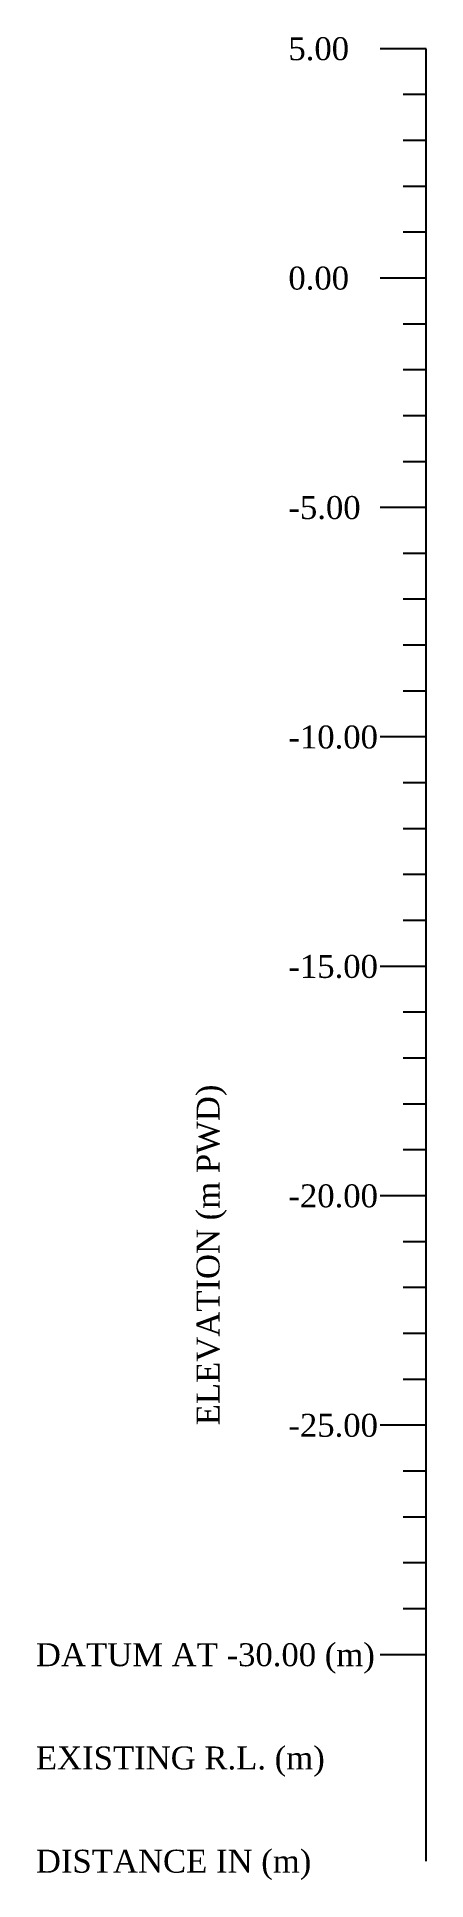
# Model space of a CAD drawing. Header units: metres. Extents: x -148477 to 168932, y -55673 to -2736.
# Drawn here: x -58543.15 to -58534.67, y -20810 to -20769.83 of the extents above; entities that cross this region are included whole.
import ezdxf

# ---------------------------------------------------------------- set-up
doc = ezdxf.new("R2010")
doc.units = ezdxf.units.M
doc.styles.add('liza', font='times.ttf', dxfattribs={"height": 2})

msp = doc.modelspace()

# ---------------------------------------------------------------- texts
at = {"color": 6, "linetype": 'Continuous', "lineweight": -3, "ltscale": 0.5, "char_height": 0.5, "attachment_point": 1, "style": 'liza'}
for s, insert, width in [('5.00', (-58537.6723, -20769.8406), 2), ('0.00', (-58537.6723, -20774.8406), 2), ('-5.00', (-58537.6723, -20779.8406), 2), ('-10.00', (-58537.6723, -20784.8406), 2), ('-15.00', (-58537.6723, -20789.8406), 2), ('-20.00', (-58537.6723, -20794.8406), 2), ('-25.00', (-58537.6723, -20799.8406), 2), ('DATUM AT -30.00 (m)', (-58543.1723, -20804.8406), 7.5), ('EXISTING R.L. (m)', (-58543.1723, -20807.0906), 7.5), ('DISTANCE IN (m)', (-58543.1723, -20809.3406), 7.5)]:
    msp.add_mtext(s, dxfattribs=dict(at, insert=insert, width=width))
at = {"color": 6, "linetype": 'Continuous', "lineweight": -3, "ltscale": 0.5, "insert": (-58539.6723, -20800.0906), "char_height": 0.5, "width": 10, "attachment_point": 1, "rotation": 90, "style": 'liza'}
msp.add_mtext('ELEVATION (m PWD)', dxfattribs=at)

# ---------------------------------------------------------------- linework, layer by layer
at = {"color": 6, "linetype": 'Continuous', "lineweight": -3, "ltscale": 0.5}
for p, q in [((-58534.6723, -20770.0906), (-58535.6723, -20770.0906)), ((-58534.6723, -20809.5906), (-58534.6723, -20770.0906)), ((-58534.6723, -20771.0906), (-58535.1723, -20771.0906)), ((-58534.6723, -20772.0906), (-58535.1723, -20772.0906)), ((-58534.6723, -20773.0906), (-58535.1723, -20773.0906)), ((-58534.6723, -20774.0906), (-58535.1723, -20774.0906)), ((-58534.6723, -20775.0906), (-58535.6723, -20775.0906)), ((-58534.6723, -20776.0906), (-58535.1723, -20776.0906)), ((-58534.6723, -20777.0906), (-58535.1723, -20777.0906)), ((-58534.6723, -20778.0906), (-58535.1723, -20778.0906)), ((-58534.6723, -20779.0906), (-58535.1723, -20779.0906)), ((-58534.6723, -20780.0906), (-58535.6723, -20780.0906)), ((-58534.6723, -20781.0906), (-58535.1723, -20781.0906)), ((-58534.6723, -20782.0906), (-58535.1723, -20782.0906)), ((-58534.6723, -20783.0906), (-58535.1723, -20783.0906)), ((-58534.6723, -20784.0906), (-58535.1723, -20784.0906)), ((-58534.6723, -20785.0906), (-58535.6723, -20785.0906)), ((-58534.6723, -20786.0906), (-58535.1723, -20786.0906)), ((-58534.6723, -20787.0906), (-58535.1723, -20787.0906)), ((-58534.6723, -20788.0906), (-58535.1723, -20788.0906)), ((-58534.6723, -20789.0906), (-58535.1723, -20789.0906)), ((-58534.6723, -20790.0906), (-58535.6723, -20790.0906)), ((-58534.6723, -20791.0906), (-58535.1723, -20791.0906)), ((-58534.6723, -20792.0906), (-58535.1723, -20792.0906)), ((-58534.6723, -20793.0906), (-58535.1723, -20793.0906)), ((-58534.6723, -20794.0906), (-58535.1723, -20794.0906)), ((-58534.6723, -20795.0906), (-58535.6723, -20795.0906)), ((-58534.6723, -20796.0906), (-58535.1723, -20796.0906)), ((-58534.6723, -20797.0906), (-58535.1723, -20797.0906)), ((-58534.6723, -20798.0906), (-58535.1723, -20798.0906)), ((-58534.6723, -20799.0906), (-58535.1723, -20799.0906)), ((-58534.6723, -20800.0906), (-58535.6723, -20800.0906)), ((-58534.6723, -20801.0906), (-58535.1723, -20801.0906)), ((-58534.6723, -20802.0906), (-58535.1723, -20802.0906)), ((-58534.6723, -20803.0906), (-58535.1723, -20803.0906)), ((-58534.6723, -20804.0906), (-58535.1723, -20804.0906)), ((-58534.6723, -20805.0906), (-58535.6723, -20805.0906))]:
    msp.add_line(p, q, dxfattribs=at)

msp.set_redraw_order([(e.dxf.handle, doc.entitydb.next_handle()) for e in msp.query("TEXT MTEXT ATTDEF DIMENSION ARC_DIMENSION")])  # texts and dimensions are drawn at this point

doc.saveas('drawing.dxf')
